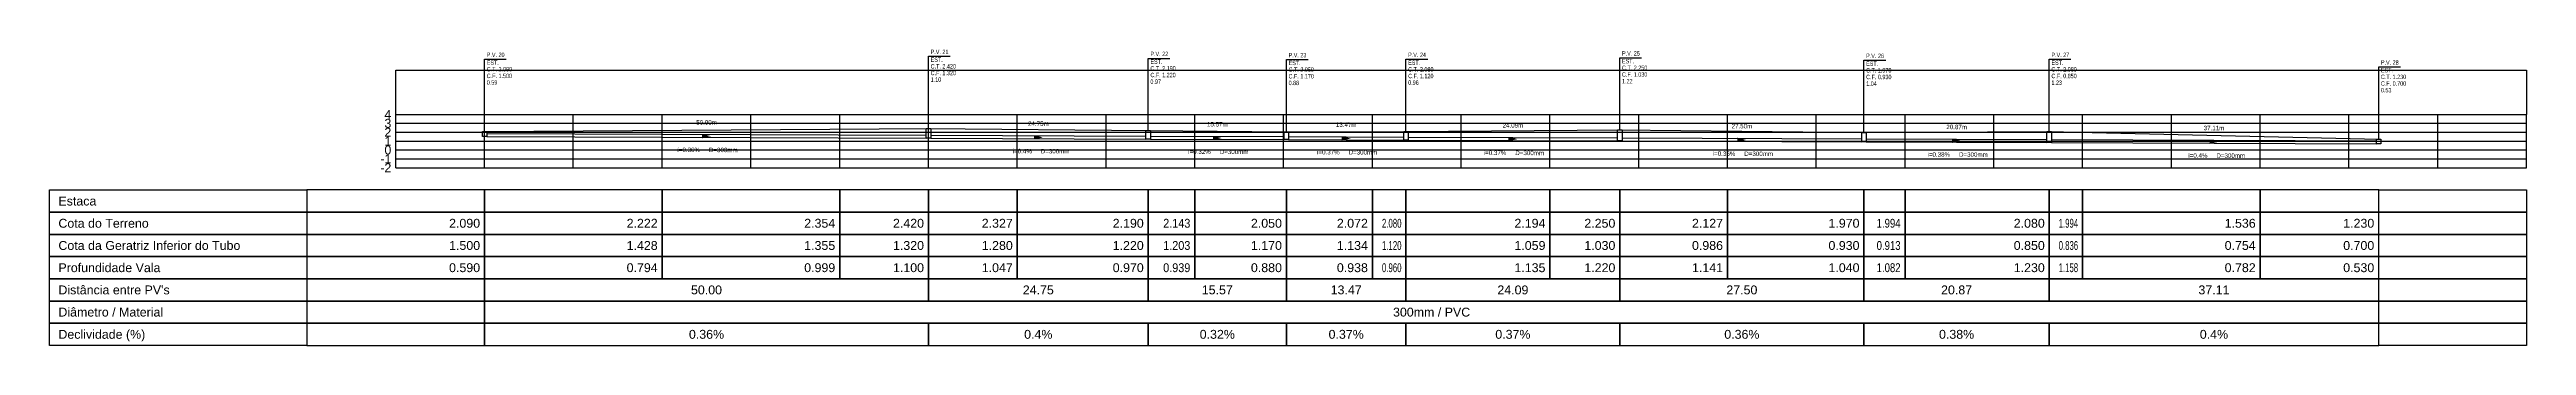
# Model space of a CAD drawing. Extents: x -160 to 364724, y -100 to 7353297.
# Drawn here: x 359849.5 to 360128.5, y 7346776.3 to 7346809.6 of the extents above; entities that cross this region are included whole.
import ezdxf
from ezdxf.enums import TextEntityAlignment as Align

# ---------------------------------------------------------------- set-up
doc = ezdxf.new("R2010")
doc.units = 0
doc.header["$LTSCALE"] = 5
for name, color, linetype in [('PS_IND_COMPRIMENTO', 7, 'Continuous'), ('PS_IND_DIAMETRO', 7, 'Continuous'), ('PS_IND_FLUXO', 3, 'Continuous'), ('PS_IND_INCLINACAO', 7, 'Continuous'), ('PS_PERFIL_CAIXAS', 7, 'Continuous'), ('PS_PERFIL_COTA_LIN', 7, 'Continuous'), ('PS_PERFIL_COTA_TXT', 5, 'Continuous'), ('PS_PERFIL_GRADE', 8, 'Continuous'), ('PS_PERFIL_TERRENO', 3, 'Continuous'), ('PS_PERFIL_TUBO', 7, 'Continuous'), ('PS_PONTOS_IDENTIFICACAO_LIN', 7, 'Continuous'), ('PS_PONTOS_IDENTIFICACAO_TXT', 7, 'Continuous')]:
    doc.layers.add(name, color=color, linetype=linetype)
doc.styles.get("Standard").update_dxf_attribs({"font": 'arial.ttf'})

msp = doc.modelspace()

# ---------------------------------------------------------------- texts
at = {"layer": 'PS_IND_COMPRIMENTO', "width": 0.8}
for s, rotation, p in [('50.00m', 359.79165, (359923.538, 7346801.377)), ('24.75m', 359.76374, (359960.914, 7346801.237)), ('15.57m', 359.80985, (359981.071, 7346801.162)), ('13.47m', 359.77913, (359995.59, 7346801.112)), ('24.09m', 359.78137, (360014.369, 7346801.042)), ('27.50m', 359.7878, (360040.162, 7346800.947)), ('20.87m', 359.77497, (360064.347, 7346800.857)), ('37.11m', 359.76525, (360093.337, 7346800.742))]:
    msp.add_text(s, height=0.5, rotation=rotation, dxfattribs=at).set_placement(p, align=Align.MIDDLE_CENTER)
at = {"layer": 'PS_IND_DIAMETRO', "width": 0.8}
for rotation, p in [(359.79165, (359925.426, 7346798.27)), (359.76374, (359962.801, 7346798.129)), (359.80985, (359982.961, 7346798.056)), (359.77913, (359997.478, 7346798.005)), (359.78137, (360016.257, 7346797.935)), (359.7878, (360042.05, 7346797.84)), (359.77497, (360066.235, 7346797.75)), (359.76525, (360095.224, 7346797.634))]:
    msp.add_text('D=300mm', height=0.5, rotation=rotation, dxfattribs=at).set_placement(p, align=Align.MIDDLE_CENTER)
at = {"layer": 'PS_IND_INCLINACAO', "width": 0.8}
for s, rotation, p in [('i=0.36%', 359.79165, (359921.526, 7346798.284)), ('i=0.4%', 359.76374, (359959.101, 7346798.145)), ('i=0.32%', 359.80985, (359979.061, 7346798.069)), ('i=0.37%', 359.77913, (359993.578, 7346798.02)), ('i=0.37%', 359.78137, (360012.357, 7346797.95)), ('i=0.36%', 359.7878, (360038.15, 7346797.855)), ('i=0.38%', 359.77497, (360062.335, 7346797.765)), ('i=0.4%', 359.76525, (360091.524, 7346797.65))]:
    msp.add_text(s, height=0.5, rotation=rotation, dxfattribs=at).set_placement(p, align=Align.MIDDLE_CENTER)
at = {"layer": 'PS_PERFIL_COTA_TXT'}
for s, p in [('Estaca', (359850.532, 7346792.517)), ('Cota do Terreno', (359850.532, 7346790.017)), ('Cota da Geratriz Inferior do Tubo', (359850.532, 7346787.517)), ('Profundidade Vala', (359850.532, 7346785.017)), ("Distância entre PV's", (359850.532, 7346782.517)), ('Diâmetro / Material', (359850.532, 7346780.017)), ('Declividade (%)', (359850.532, 7346777.517))]:
    msp.add_text(s, height=1, dxfattribs=at).set_placement(p, align=Align.MIDDLE_LEFT)
for s, p in [('2.090', (359898.032, 7346790.017)), ('2.222', (359918.032, 7346790.017)), ('2.354', (359938.032, 7346790.017)), ('2.420', (359948.032, 7346790.017)), ('2.327', (359958.032, 7346790.017)), ('2.190', (359972.783, 7346790.017)), ('2.050', (359988.349, 7346790.017)), ('2.072', (359998.032, 7346790.017)), ('2.194', (360018.032, 7346790.017)), ('2.250', (360025.906, 7346790.017)), ('2.127', (360038.032, 7346790.017)), ('1.970', (360053.406, 7346790.017)), ('2.080', (360074.275, 7346790.017)), ('1.536', (360098.032, 7346790.017)), ('1.230', (360111.386, 7346790.017)), ('1.500', (359898.032, 7346787.517)), ('1.428', (359918.032, 7346787.517)), ('1.355', (359938.032, 7346787.517)), ('1.320', (359948.032, 7346787.517)), ('1.280', (359958.032, 7346787.517)), ('1.220', (359972.783, 7346787.517)), ('1.170', (359988.349, 7346787.517)), ('1.134', (359998.032, 7346787.517)), ('1.059', (360018.032, 7346787.517)), ('1.030', (360025.906, 7346787.517)), ('0.986', (360038.032, 7346787.517)), ('0.930', (360053.406, 7346787.517)), ('0.850', (360074.275, 7346787.517)), ('0.754', (360098.032, 7346787.517)), ('0.700', (360111.386, 7346787.517)), ('0.590', (359898.032, 7346785.017)), ('0.794', (359918.032, 7346785.017)), ('0.999', (359938.032, 7346785.017)), ('1.100', (359948.032, 7346785.017)), ('1.047', (359958.032, 7346785.017)), ('0.970', (359972.783, 7346785.017)), ('0.880', (359988.349, 7346785.017)), ('0.938', (359998.032, 7346785.017)), ('1.135', (360018.032, 7346785.017)), ('1.220', (360025.906, 7346785.017)), ('1.141', (360038.032, 7346785.017)), ('1.040', (360053.406, 7346785.017)), ('1.230', (360074.275, 7346785.017)), ('0.782', (360098.032, 7346785.017)), ('0.530', (360111.386, 7346785.017))]:
    msp.add_text(s, height=1, dxfattribs=at).set_placement(p, align=Align.MIDDLE_RIGHT)
for s, width, p in [('2.143', 0.874819, (359978.032, 7346790.017)), ('2.080', 0.631259, (360001.819, 7346790.017)), ('1.994', 0.770984, (360058.032, 7346790.017)), ('1.994', 0.626096, (360078.032, 7346790.017)), ('1.203', 0.874819, (359978.032, 7346787.517)), ('1.120', 0.631259, (360001.819, 7346787.517)), ('0.913', 0.770984, (360058.032, 7346787.517)), ('0.836', 0.626096, (360078.032, 7346787.517)), ('0.939', 0.874819, (359978.032, 7346785.017)), ('0.960', 0.631259, (360001.819, 7346785.017)), ('1.082', 0.770984, (360058.032, 7346785.017)), ('1.158', 0.626096, (360078.032, 7346785.017))]:
    msp.add_text(s, height=1, dxfattribs=dict(at, width=width)).set_placement(p, align=Align.MIDDLE_RIGHT)
for s, p in [('50.00', (359923.532, 7346782.517)), ('24.75', (359960.907, 7346782.517)), ('15.57', (359981.066, 7346782.517)), ('13.47', (359995.584, 7346782.517)), ('24.09', (360014.363, 7346782.517)), ('27.50', (360040.156, 7346782.517)), ('20.87', (360064.341, 7346782.517)), ('37.11', (360093.331, 7346782.517)), ('300mm / PVC', (360005.209, 7346780.017)), ('0.36%', (359923.532, 7346777.517)), ('0.4%', (359960.907, 7346777.517)), ('0.32%', (359981.066, 7346777.517)), ('0.37%', (359995.584, 7346777.517)), ('0.37%', (360014.363, 7346777.517)), ('0.36%', (360040.156, 7346777.517)), ('0.38%', (360064.341, 7346777.517)), ('0.4%', (360093.331, 7346777.517))]:
    msp.add_text(s, height=1, dxfattribs=at).set_placement(p, align=Align.MIDDLE_CENTER)
at = {"layer": 'PS_PONTOS_IDENTIFICACAO_TXT', "width": 0.7}
for s, p in [('P.V. 21', (359948.782, 7346809.062)), ('P.V. 25', (360026.656, 7346808.892)), ('C.T. 2.090', (359898.782, 7346807.107)), ('C.F. 1.500', (359898.782, 7346806.357)), ('P.V. 20', (359898.782, 7346808.732)), ('EST. ', (359898.782, 7346807.857)), ('C.T. 2.420', (359948.782, 7346807.437)), ('C.F. 1.320', (359948.782, 7346806.687)), ('EST. ', (359948.782, 7346808.187)), ('C.T. 2.190', (359973.533, 7346807.207)), ('C.F. 1.220', (359973.533, 7346806.457)), ('P.V. 22', (359973.533, 7346808.832)), ('EST. ', (359973.533, 7346807.957)), ('C.T. 2.050', (359989.099, 7346807.067)), ('C.F. 1.170', (359989.099, 7346806.317)), ('P.V. 23', (359989.099, 7346808.692)), ('EST. ', (359989.099, 7346807.817)), ('C.T. 2.080', (360002.569, 7346807.097)), ('C.F. 1.120', (360002.569, 7346806.347)), ('P.V. 24', (360002.569, 7346808.722)), ('EST. ', (360002.569, 7346807.847)), ('C.T. 2.250', (360026.656, 7346807.267)), ('C.F. 1.030', (360026.656, 7346806.517)), ('EST. ', (360026.656, 7346808.017)), ('C.T. 1.970', (360054.156, 7346806.987)), ('C.F. 0.930', (360054.156, 7346806.237)), ('P.V. 26', (360054.156, 7346808.612)), ('EST. ', (360054.156, 7346807.737)), ('C.T. 2.080', (360075.025, 7346807.097)), ('C.F. 0.850', (360075.025, 7346806.347)), ('P.V. 27', (360075.025, 7346808.722)), ('EST. ', (360075.025, 7346807.847)), ('C.T. 1.230', (360112.136, 7346806.247)), ('P.V. 28', (360112.136, 7346807.872)), ('EST. ', (360112.136, 7346806.997)), ('0.59', (359898.782, 7346805.607)), ('1.10', (359948.782, 7346805.937)), ('0.97', (359973.533, 7346805.707)), ('0.88', (359989.099, 7346805.567)), ('0.96', (360002.569, 7346805.597)), ('1.22', (360026.656, 7346805.767)), ('1.04', (360054.156, 7346805.487)), ('1.23', (360075.025, 7346805.597)), ('0.53', (360112.136, 7346804.747)), ('C.F. 0.700', (360112.136, 7346805.497))]:
    msp.add_text(s, height=0.5, dxfattribs=at).set_placement(p)

# ---------------------------------------------------------------- blocks, each defined once
blk = doc.blocks.new('*U761')
at = {"layer": 'PS_PERFIL_GRADE', "linetype": 'Continuous'}
for p, q in [((0, 0), (0, 6)), ((0, 6), (240, 6)), ((10, 0), (10, 6)), ((20, 0), (20, 6)), ((30, 0), (30, 6)), ((40, 0), (40, 6)), ((50, 0), (50, 6)), ((60, 0), (60, 6)), ((70, 0), (70, 6)), ((80, 0), (80, 6)), ((90, 0), (90, 6)), ((100, 0), (100, 6)), ((110, 0), (110, 6)), ((120, 0), (120, 6)), ((130, 0), (130, 6)), ((140, 0), (140, 6)), ((150, 0), (150, 6)), ((160, 0), (160, 6)), ((170, 0), (170, 6)), ((180, 0), (180, 6)), ((190, 0), (190, 6)), ((200, 0), (200, 6)), ((210, 0), (210, 6)), ((220, 0), (220, 6)), ((230, 0), (230, 6)), ((240, 0), (240, 6)), ((0, 5), (240, 5)), ((0, 4), (240, 4)), ((0, 3), (240, 3)), ((0, 2), (240, 2)), ((0, 1), (240, 1)), ((0, 0), (240, 0))]:
    blk.add_line(p, q, dxfattribs=at)
blk.add_lwpolyline([(0, 6), (0, 11), (240, 11), (240, 6)], dxfattribs=at)
at = {"layer": 'PS_PERFIL_GRADE'}
for s, p in [('4', (-0.5, 6)), ('3', (-0.5, 5)), ('2', (-0.5, 4)), ('1', (-0.5, 3)), ('-1', (-0.5, 1)), ('-2', (-0.5, 0)), ('0', (-0.5, 2))]:
    blk.add_text(s, height=1, dxfattribs=at).set_placement(p, align=Align.MIDDLE_RIGHT)

# ---------------------------------------------------------------- linework, layer by layer
at = {"layer": 'PS_IND_FLUXO'}
for points in [[(359923.032, 7346799.829, 0.5, 0, 0), (359924.032, 7346799.825, 0, 0, 0)], [(359960.407, 7346799.689, 0.5, 0, 0), (359961.407, 7346799.685, 0, 0, 0)], [(359980.566, 7346799.614, 0.5, 0, 0), (359981.566, 7346799.611, 0, 0, 0)], [(359995.084, 7346799.564, 0.5, 0, 0), (359996.084, 7346799.56, 0, 0, 0)], [(360013.863, 7346799.494, 0.5, 0, 0), (360014.863, 7346799.49, 0, 0, 0)], [(360039.656, 7346799.399, 0.5, 0, 0), (360040.656, 7346799.395, 0, 0, 0)], [(360063.841, 7346799.309, 0.5, 0, 0), (360064.841, 7346799.305, 0, 0, 0)], [(360092.831, 7346799.194, 0.5, 0, 0), (360093.831, 7346799.19, 0, 0, 0)]]:
    msp.add_lwpolyline(points, format="xyseb", dxfattribs=at)
at = {"layer": 'PS_PERFIL_CAIXAS', "linetype": 'Continuous'}
for points in [[(359898.282, 7346800.357), (359898.782, 7346800.357), (359898.782, 7346799.767), (359898.282, 7346799.767)], [(359948.282, 7346800.687), (359948.782, 7346800.687), (359948.782, 7346799.587), (359948.282, 7346799.587)], [(359973.033, 7346800.457), (359973.533, 7346800.457), (359973.533, 7346799.487), (359973.033, 7346799.487)], [(359988.599, 7346800.317), (359989.099, 7346800.317), (359989.099, 7346799.437), (359988.599, 7346799.437)], [(360002.069, 7346800.347), (360002.569, 7346800.347), (360002.569, 7346799.387), (360002.069, 7346799.387)], [(360026.156, 7346800.517), (360026.656, 7346800.517), (360026.656, 7346799.297), (360026.156, 7346799.297)], [(360053.656, 7346800.237), (360054.156, 7346800.237), (360054.156, 7346799.197), (360053.656, 7346799.197)], [(360074.525, 7346800.347), (360075.025, 7346800.347), (360075.025, 7346799.117), (360074.525, 7346799.117)], [(360111.636, 7346799.497), (360112.136, 7346799.497), (360112.136, 7346798.967), (360111.636, 7346798.967)]]:
    msp.add_lwpolyline(points, close=True, dxfattribs=at)
at = {"layer": 'PS_PERFIL_COTA_LIN', "linetype": 'Continuous'}
for points in [[(359878.532, 7346793.767), (359878.532, 7346791.267), (359849.532, 7346791.267), (359849.532, 7346793.767)], [(359878.532, 7346793.767), (359878.532, 7346791.267), (359898.532, 7346791.267), (359898.532, 7346793.767)], [(359898.532, 7346793.767), (359898.532, 7346791.267), (359918.532, 7346791.267), (359918.532, 7346793.767)], [(359918.532, 7346793.767), (359918.532, 7346791.267), (359938.532, 7346791.267), (359938.532, 7346793.767)], [(359938.532, 7346793.767), (359938.532, 7346791.267), (359948.532, 7346791.267), (359948.532, 7346793.767)], [(359948.532, 7346793.767), (359948.532, 7346791.267), (359958.532, 7346791.267), (359958.532, 7346793.767)], [(359958.532, 7346793.767), (359958.532, 7346791.267), (359973.283, 7346791.267), (359973.283, 7346793.767)], [(359973.283, 7346793.767), (359973.283, 7346791.267), (359978.532, 7346791.267), (359978.532, 7346793.767)], [(359978.532, 7346793.767), (359978.532, 7346791.267), (359988.849, 7346791.267), (359988.849, 7346793.767)], [(359988.849, 7346793.767), (359988.849, 7346791.267), (359998.532, 7346791.267), (359998.532, 7346793.767)], [(359998.532, 7346793.767), (359998.532, 7346791.267), (360002.319, 7346791.267), (360002.319, 7346793.767)], [(360002.319, 7346793.767), (360002.319, 7346791.267), (360018.532, 7346791.267), (360018.532, 7346793.767)], [(360018.532, 7346793.767), (360018.532, 7346791.267), (360026.406, 7346791.267), (360026.406, 7346793.767)], [(360026.406, 7346793.767), (360026.406, 7346791.267), (360038.532, 7346791.267), (360038.532, 7346793.767)], [(360038.532, 7346793.767), (360038.532, 7346791.267), (360053.906, 7346791.267), (360053.906, 7346793.767)], [(360053.906, 7346793.767), (360053.906, 7346791.267), (360058.532, 7346791.267), (360058.532, 7346793.767)], [(360058.532, 7346793.767), (360058.532, 7346791.267), (360074.775, 7346791.267), (360074.775, 7346793.767)], [(360074.775, 7346793.767), (360074.775, 7346791.267), (360078.532, 7346791.267), (360078.532, 7346793.767)], [(360078.532, 7346793.767), (360078.532, 7346791.267), (360098.532, 7346791.267), (360098.532, 7346793.767)], [(360098.532, 7346793.767), (360098.532, 7346791.267), (360111.886, 7346791.267), (360111.886, 7346793.767)], [(360128.532, 7346793.767), (360128.532, 7346791.267), (360111.886, 7346791.267), (360111.886, 7346793.767)], [(359878.532, 7346791.267), (359878.532, 7346788.767), (359849.532, 7346788.767), (359849.532, 7346791.267)], [(359878.532, 7346791.267), (359878.532, 7346788.767), (359898.532, 7346788.767), (359898.532, 7346791.267)], [(359898.532, 7346791.267), (359898.532, 7346788.767), (359918.532, 7346788.767), (359918.532, 7346791.267)], [(359918.532, 7346791.267), (359918.532, 7346788.767), (359938.532, 7346788.767), (359938.532, 7346791.267)], [(359938.532, 7346791.267), (359938.532, 7346788.767), (359948.532, 7346788.767), (359948.532, 7346791.267)], [(359948.532, 7346791.267), (359948.532, 7346788.767), (359958.532, 7346788.767), (359958.532, 7346791.267)], [(359958.532, 7346791.267), (359958.532, 7346788.767), (359973.283, 7346788.767), (359973.283, 7346791.267)], [(359973.283, 7346791.267), (359973.283, 7346788.767), (359978.532, 7346788.767), (359978.532, 7346791.267)], [(359978.532, 7346791.267), (359978.532, 7346788.767), (359988.849, 7346788.767), (359988.849, 7346791.267)], [(359988.849, 7346791.267), (359988.849, 7346788.767), (359998.532, 7346788.767), (359998.532, 7346791.267)], [(359998.532, 7346791.267), (359998.532, 7346788.767), (360002.319, 7346788.767), (360002.319, 7346791.267)], [(360002.319, 7346791.267), (360002.319, 7346788.767), (360018.532, 7346788.767), (360018.532, 7346791.267)], [(360018.532, 7346791.267), (360018.532, 7346788.767), (360026.406, 7346788.767), (360026.406, 7346791.267)], [(360026.406, 7346791.267), (360026.406, 7346788.767), (360038.532, 7346788.767), (360038.532, 7346791.267)], [(360038.532, 7346791.267), (360038.532, 7346788.767), (360053.906, 7346788.767), (360053.906, 7346791.267)], [(360053.906, 7346791.267), (360053.906, 7346788.767), (360058.532, 7346788.767), (360058.532, 7346791.267)], [(360058.532, 7346791.267), (360058.532, 7346788.767), (360074.775, 7346788.767), (360074.775, 7346791.267)], [(360074.775, 7346791.267), (360074.775, 7346788.767), (360078.532, 7346788.767), (360078.532, 7346791.267)], [(360078.532, 7346791.267), (360078.532, 7346788.767), (360098.532, 7346788.767), (360098.532, 7346791.267)], [(360098.532, 7346791.267), (360098.532, 7346788.767), (360111.886, 7346788.767), (360111.886, 7346791.267)], [(360128.532, 7346791.267), (360128.532, 7346788.767), (360111.886, 7346788.767), (360111.886, 7346791.267)], [(359878.532, 7346788.767), (359878.532, 7346786.267), (359849.532, 7346786.267), (359849.532, 7346788.767)], [(359878.532, 7346788.767), (359878.532, 7346786.267), (359898.532, 7346786.267), (359898.532, 7346788.767)], [(359898.532, 7346788.767), (359898.532, 7346786.267), (359918.532, 7346786.267), (359918.532, 7346788.767)], [(359918.532, 7346788.767), (359918.532, 7346786.267), (359938.532, 7346786.267), (359938.532, 7346788.767)], [(359938.532, 7346788.767), (359938.532, 7346786.267), (359948.532, 7346786.267), (359948.532, 7346788.767)], [(359948.532, 7346788.767), (359948.532, 7346786.267), (359958.532, 7346786.267), (359958.532, 7346788.767)], [(359958.532, 7346788.767), (359958.532, 7346786.267), (359973.283, 7346786.267), (359973.283, 7346788.767)], [(359973.283, 7346788.767), (359973.283, 7346786.267), (359978.532, 7346786.267), (359978.532, 7346788.767)], [(359978.532, 7346788.767), (359978.532, 7346786.267), (359988.849, 7346786.267), (359988.849, 7346788.767)], [(359988.849, 7346788.767), (359988.849, 7346786.267), (359998.532, 7346786.267), (359998.532, 7346788.767)], [(359998.532, 7346788.767), (359998.532, 7346786.267), (360002.319, 7346786.267), (360002.319, 7346788.767)], [(360002.319, 7346788.767), (360002.319, 7346786.267), (360018.532, 7346786.267), (360018.532, 7346788.767)], [(360018.532, 7346788.767), (360018.532, 7346786.267), (360026.406, 7346786.267), (360026.406, 7346788.767)], [(360026.406, 7346788.767), (360026.406, 7346786.267), (360038.532, 7346786.267), (360038.532, 7346788.767)], [(360038.532, 7346788.767), (360038.532, 7346786.267), (360053.906, 7346786.267), (360053.906, 7346788.767)], [(360053.906, 7346788.767), (360053.906, 7346786.267), (360058.532, 7346786.267), (360058.532, 7346788.767)], [(360058.532, 7346788.767), (360058.532, 7346786.267), (360074.775, 7346786.267), (360074.775, 7346788.767)], [(360074.775, 7346788.767), (360074.775, 7346786.267), (360078.532, 7346786.267), (360078.532, 7346788.767)], [(360078.532, 7346788.767), (360078.532, 7346786.267), (360098.532, 7346786.267), (360098.532, 7346788.767)], [(360098.532, 7346788.767), (360098.532, 7346786.267), (360111.886, 7346786.267), (360111.886, 7346788.767)], [(360128.532, 7346788.767), (360128.532, 7346786.267), (360111.886, 7346786.267), (360111.886, 7346788.767)], [(359878.532, 7346786.267), (359878.532, 7346783.767), (359849.532, 7346783.767), (359849.532, 7346786.267)], [(359878.532, 7346786.267), (359878.532, 7346783.767), (359898.532, 7346783.767), (359898.532, 7346786.267)], [(359898.532, 7346786.267), (359898.532, 7346783.767), (359918.532, 7346783.767), (359918.532, 7346786.267)], [(359918.532, 7346786.267), (359918.532, 7346783.767), (359938.532, 7346783.767), (359938.532, 7346786.267)], [(359938.532, 7346786.267), (359938.532, 7346783.767), (359948.532, 7346783.767), (359948.532, 7346786.267)], [(359948.532, 7346786.267), (359948.532, 7346783.767), (359958.532, 7346783.767), (359958.532, 7346786.267)], [(359958.532, 7346786.267), (359958.532, 7346783.767), (359973.283, 7346783.767), (359973.283, 7346786.267)], [(359973.283, 7346786.267), (359973.283, 7346783.767), (359978.532, 7346783.767), (359978.532, 7346786.267)], [(359978.532, 7346786.267), (359978.532, 7346783.767), (359988.849, 7346783.767), (359988.849, 7346786.267)], [(359988.849, 7346786.267), (359988.849, 7346783.767), (359998.532, 7346783.767), (359998.532, 7346786.267)], [(359998.532, 7346786.267), (359998.532, 7346783.767), (360002.319, 7346783.767), (360002.319, 7346786.267)], [(360002.319, 7346786.267), (360002.319, 7346783.767), (360018.532, 7346783.767), (360018.532, 7346786.267)], [(360018.532, 7346786.267), (360018.532, 7346783.767), (360026.406, 7346783.767), (360026.406, 7346786.267)], [(360026.406, 7346786.267), (360026.406, 7346783.767), (360038.532, 7346783.767), (360038.532, 7346786.267)], [(360038.532, 7346786.267), (360038.532, 7346783.767), (360053.906, 7346783.767), (360053.906, 7346786.267)], [(360053.906, 7346786.267), (360053.906, 7346783.767), (360058.532, 7346783.767), (360058.532, 7346786.267)], [(360058.532, 7346786.267), (360058.532, 7346783.767), (360074.775, 7346783.767), (360074.775, 7346786.267)], [(360074.775, 7346786.267), (360074.775, 7346783.767), (360078.532, 7346783.767), (360078.532, 7346786.267)], [(360078.532, 7346786.267), (360078.532, 7346783.767), (360098.532, 7346783.767), (360098.532, 7346786.267)], [(360098.532, 7346786.267), (360098.532, 7346783.767), (360111.886, 7346783.767), (360111.886, 7346786.267)], [(360128.532, 7346786.267), (360128.532, 7346783.767), (360111.886, 7346783.767), (360111.886, 7346786.267)], [(359878.532, 7346783.767), (359878.532, 7346781.267), (359849.532, 7346781.267), (359849.532, 7346783.767)], [(359878.532, 7346783.767), (359878.532, 7346781.267), (359898.532, 7346781.267), (359898.532, 7346783.767)], [(359898.532, 7346783.767), (359898.532, 7346781.267), (359948.532, 7346781.267), (359948.532, 7346783.767)], [(359948.532, 7346783.767), (359948.532, 7346781.267), (359973.283, 7346781.267), (359973.283, 7346783.767)], [(359973.283, 7346783.767), (359973.283, 7346781.267), (359988.849, 7346781.267), (359988.849, 7346783.767)], [(359988.849, 7346783.767), (359988.849, 7346781.267), (360002.319, 7346781.267), (360002.319, 7346783.767)], [(360002.319, 7346783.767), (360002.319, 7346781.267), (360026.406, 7346781.267), (360026.406, 7346783.767)], [(360026.406, 7346783.767), (360026.406, 7346781.267), (360053.906, 7346781.267), (360053.906, 7346783.767)], [(360053.906, 7346783.767), (360053.906, 7346781.267), (360074.775, 7346781.267), (360074.775, 7346783.767)], [(360074.775, 7346783.767), (360074.775, 7346781.267), (360111.886, 7346781.267), (360111.886, 7346783.767)], [(360128.532, 7346783.767), (360128.532, 7346781.267), (360111.886, 7346781.267), (360111.886, 7346783.767)], [(359878.532, 7346781.267), (359878.532, 7346778.767), (359849.532, 7346778.767), (359849.532, 7346781.267)], [(359878.532, 7346778.767), (359878.532, 7346776.267), (359849.532, 7346776.267), (359849.532, 7346778.767)], [(359878.532, 7346781.267), (359878.532, 7346778.767), (359898.532, 7346778.767), (359898.532, 7346781.267)], [(359878.532, 7346778.767), (359878.532, 7346776.267), (359898.532, 7346776.267), (359898.532, 7346778.767)], [(359898.532, 7346781.267), (359898.532, 7346778.767), (360111.886, 7346778.767), (360111.886, 7346781.267)], [(359898.532, 7346778.767), (359898.532, 7346776.267), (359948.532, 7346776.267), (359948.532, 7346778.767)], [(359948.532, 7346778.767), (359948.532, 7346776.267), (359973.283, 7346776.267), (359973.283, 7346778.767)], [(359973.283, 7346778.767), (359973.283, 7346776.267), (359988.849, 7346776.267), (359988.849, 7346778.767)], [(359988.849, 7346778.767), (359988.849, 7346776.267), (360002.319, 7346776.267), (360002.319, 7346778.767)], [(360002.319, 7346778.767), (360002.319, 7346776.267), (360026.406, 7346776.267), (360026.406, 7346778.767)], [(360026.406, 7346778.767), (360026.406, 7346776.267), (360053.906, 7346776.267), (360053.906, 7346778.767)], [(360053.906, 7346778.767), (360053.906, 7346776.267), (360074.775, 7346776.267), (360074.775, 7346778.767)], [(360074.775, 7346778.767), (360074.775, 7346776.267), (360111.886, 7346776.267), (360111.886, 7346778.767)], [(360128.532, 7346781.267), (360128.532, 7346778.767), (360111.886, 7346778.767), (360111.886, 7346781.267)], [(360128.532, 7346778.767), (360128.532, 7346776.267), (360111.886, 7346776.267), (360111.886, 7346778.767)]]:
    msp.add_lwpolyline(points, close=True, dxfattribs=at)
for points in [[(359898.532, 7346783.767), (359918.532, 7346783.767)], [(359918.532, 7346783.767), (359938.532, 7346783.767)], [(359938.532, 7346783.767), (359948.532, 7346783.767)], [(359958.532, 7346783.767), (359973.283, 7346783.767)], [(359978.532, 7346783.767), (359988.849, 7346783.767)], [(359998.532, 7346783.767), (360002.319, 7346783.767)], [(360018.532, 7346783.767), (360026.406, 7346783.767)], [(360038.532, 7346783.767), (360053.906, 7346783.767)], [(360058.532, 7346783.767), (360074.775, 7346783.767)], [(360078.532, 7346783.767), (360098.532, 7346783.767)], [(360098.532, 7346783.767), (360111.886, 7346783.767)], [(359878.532, 7346781.267), (359898.532, 7346781.267)], [(359878.532, 7346778.767), (359898.532, 7346778.767)], [(359898.532, 7346781.267), (359918.532, 7346781.267)], [(359898.532, 7346781.267), (359918.532, 7346781.267)], [(359898.532, 7346778.767), (359918.532, 7346778.767)], [(359898.532, 7346778.767), (359918.532, 7346778.767)], [(359918.532, 7346781.267), (359938.532, 7346781.267)], [(359918.532, 7346781.267), (359938.532, 7346781.267)], [(359918.532, 7346778.767), (359938.532, 7346778.767)], [(359918.532, 7346778.767), (359938.532, 7346778.767)], [(359938.532, 7346781.267), (359948.532, 7346781.267)], [(359938.532, 7346781.267), (359948.532, 7346781.267)], [(359938.532, 7346778.767), (359948.532, 7346778.767)], [(359938.532, 7346778.767), (359948.532, 7346778.767)], [(359948.532, 7346781.267), (359958.532, 7346781.267)], [(359948.532, 7346778.767), (359958.532, 7346778.767)], [(359958.532, 7346781.267), (359973.283, 7346781.267)], [(359958.532, 7346781.267), (359973.283, 7346781.267)], [(359958.532, 7346778.767), (359973.283, 7346778.767)], [(359958.532, 7346778.767), (359973.283, 7346778.767)], [(359973.283, 7346781.267), (359978.532, 7346781.267)], [(359973.283, 7346778.767), (359978.532, 7346778.767)], [(359978.532, 7346781.267), (359988.849, 7346781.267)], [(359978.532, 7346781.267), (359988.849, 7346781.267)], [(359978.532, 7346778.767), (359988.849, 7346778.767)], [(359978.532, 7346778.767), (359988.849, 7346778.767)], [(359988.849, 7346781.267), (359998.532, 7346781.267)], [(359988.849, 7346778.767), (359998.532, 7346778.767)], [(359998.532, 7346781.267), (360002.319, 7346781.267)], [(359998.532, 7346781.267), (360002.319, 7346781.267)], [(359998.532, 7346778.767), (360002.319, 7346778.767)], [(359998.532, 7346778.767), (360002.319, 7346778.767)], [(360002.319, 7346781.267), (360018.532, 7346781.267)], [(360002.319, 7346778.767), (360018.532, 7346778.767)], [(360018.532, 7346781.267), (360026.406, 7346781.267)], [(360018.532, 7346781.267), (360026.406, 7346781.267)], [(360018.532, 7346778.767), (360026.406, 7346778.767)], [(360018.532, 7346778.767), (360026.406, 7346778.767)], [(360026.406, 7346781.267), (360038.532, 7346781.267)], [(360026.406, 7346778.767), (360038.532, 7346778.767)], [(360038.532, 7346781.267), (360053.906, 7346781.267)], [(360038.532, 7346781.267), (360053.906, 7346781.267)], [(360038.532, 7346778.767), (360053.906, 7346778.767)], [(360038.532, 7346778.767), (360053.906, 7346778.767)], [(360053.906, 7346781.267), (360058.532, 7346781.267)], [(360053.906, 7346778.767), (360058.532, 7346778.767)], [(360058.532, 7346781.267), (360074.775, 7346781.267)], [(360058.532, 7346781.267), (360074.775, 7346781.267)], [(360058.532, 7346778.767), (360074.775, 7346778.767)], [(360058.532, 7346778.767), (360074.775, 7346778.767)], [(360078.532, 7346781.267), (360098.532, 7346781.267)], [(360078.532, 7346781.267), (360098.532, 7346781.267)], [(360078.532, 7346778.767), (360098.532, 7346778.767)], [(360078.532, 7346778.767), (360098.532, 7346778.767)], [(360098.532, 7346781.267), (360111.886, 7346781.267)], [(360098.532, 7346781.267), (360111.886, 7346781.267)], [(360098.532, 7346778.767), (360111.886, 7346778.767)], [(360098.532, 7346778.767), (360111.886, 7346778.767)], [(359898.532, 7346776.267), (359918.532, 7346776.267)], [(359918.532, 7346776.267), (359938.532, 7346776.267)], [(359938.532, 7346776.267), (359948.532, 7346776.267)], [(359958.532, 7346776.267), (359973.283, 7346776.267)], [(359978.532, 7346776.267), (359988.849, 7346776.267)], [(359998.532, 7346776.267), (360002.319, 7346776.267)], [(360018.532, 7346776.267), (360026.406, 7346776.267)], [(360038.532, 7346776.267), (360053.906, 7346776.267)], [(360058.532, 7346776.267), (360074.775, 7346776.267)], [(360078.532, 7346776.267), (360098.532, 7346776.267)], [(360098.532, 7346776.267), (360111.886, 7346776.267)]]:
    msp.add_lwpolyline(points, dxfattribs=at)
at = {"layer": 'PS_PERFIL_TERRENO', "linetype": 'Continuous'}
msp.add_lwpolyline([(359898.532, 7346800.357), (359948.532, 7346800.687), (359973.283, 7346800.457), (359988.849, 7346800.317), (360002.319, 7346800.347), (360026.406, 7346800.517), (360053.906, 7346800.237), (360074.775, 7346800.347), (360111.886, 7346799.497)], dxfattribs=at)
at = {"layer": 'PS_PERFIL_TUBO', "linetype": 'Continuous'}
for points in [[(359898.782, 7346799.767), (359948.282, 7346799.587), (359948.282, 7346799.887), (359898.782, 7346800.067)], [(359948.782, 7346799.587), (359973.033, 7346799.487), (359973.033, 7346799.787), (359948.782, 7346799.887)], [(359973.533, 7346799.487), (359988.599, 7346799.437), (359988.599, 7346799.737), (359973.533, 7346799.787)], [(359989.099, 7346799.437), (360002.069, 7346799.387), (360002.069, 7346799.687), (359989.099, 7346799.737)], [(360002.569, 7346799.387), (360026.156, 7346799.297), (360026.156, 7346799.597), (360002.569, 7346799.687)], [(360026.656, 7346799.297), (360053.656, 7346799.197), (360053.656, 7346799.497), (360026.656, 7346799.597)], [(360054.156, 7346799.197), (360074.525, 7346799.117), (360074.525, 7346799.417), (360054.156, 7346799.497)], [(360075.025, 7346799.117), (360111.636, 7346798.967), (360111.636, 7346799.267), (360075.025, 7346799.417)]]:
    msp.add_lwpolyline(points, close=True, dxfattribs=at)
at = {"layer": 'PS_PONTOS_IDENTIFICACAO_LIN', "linetype": 'Continuous'}
for points in [[(359898.532, 7346800.357), (359898.532, 7346808.482), (359900.982, 7346808.482)], [(359948.532, 7346800.687), (359948.532, 7346808.812), (359950.982, 7346808.812)], [(359973.283, 7346800.457), (359973.283, 7346808.582), (359975.733, 7346808.582)], [(359988.849, 7346800.317), (359988.849, 7346808.442), (359991.299, 7346808.442)], [(360002.319, 7346800.347), (360002.319, 7346808.472), (360004.769, 7346808.472)], [(360026.406, 7346800.517), (360026.406, 7346808.642), (360028.856, 7346808.642)], [(360053.906, 7346800.237), (360053.906, 7346808.362), (360056.356, 7346808.362)], [(360074.775, 7346800.347), (360074.775, 7346808.472), (360077.225, 7346808.472)], [(360111.886, 7346799.497), (360111.886, 7346807.622), (360114.336, 7346807.622)]]:
    msp.add_lwpolyline(points, dxfattribs=at)

# ---------------------------------------------------------------- block references
at = {"layer": 'PS_PERFIL_GRADE'}
msp.add_blockref('*U761', (359888.532, 7346796.267), dxfattribs=at)

msp.set_redraw_order([(e.dxf.handle, doc.entitydb.next_handle()) for e in msp.query("TEXT MTEXT ATTDEF DIMENSION ARC_DIMENSION")])  # texts and dimensions are drawn at this point

doc.saveas('drawing.dxf')
